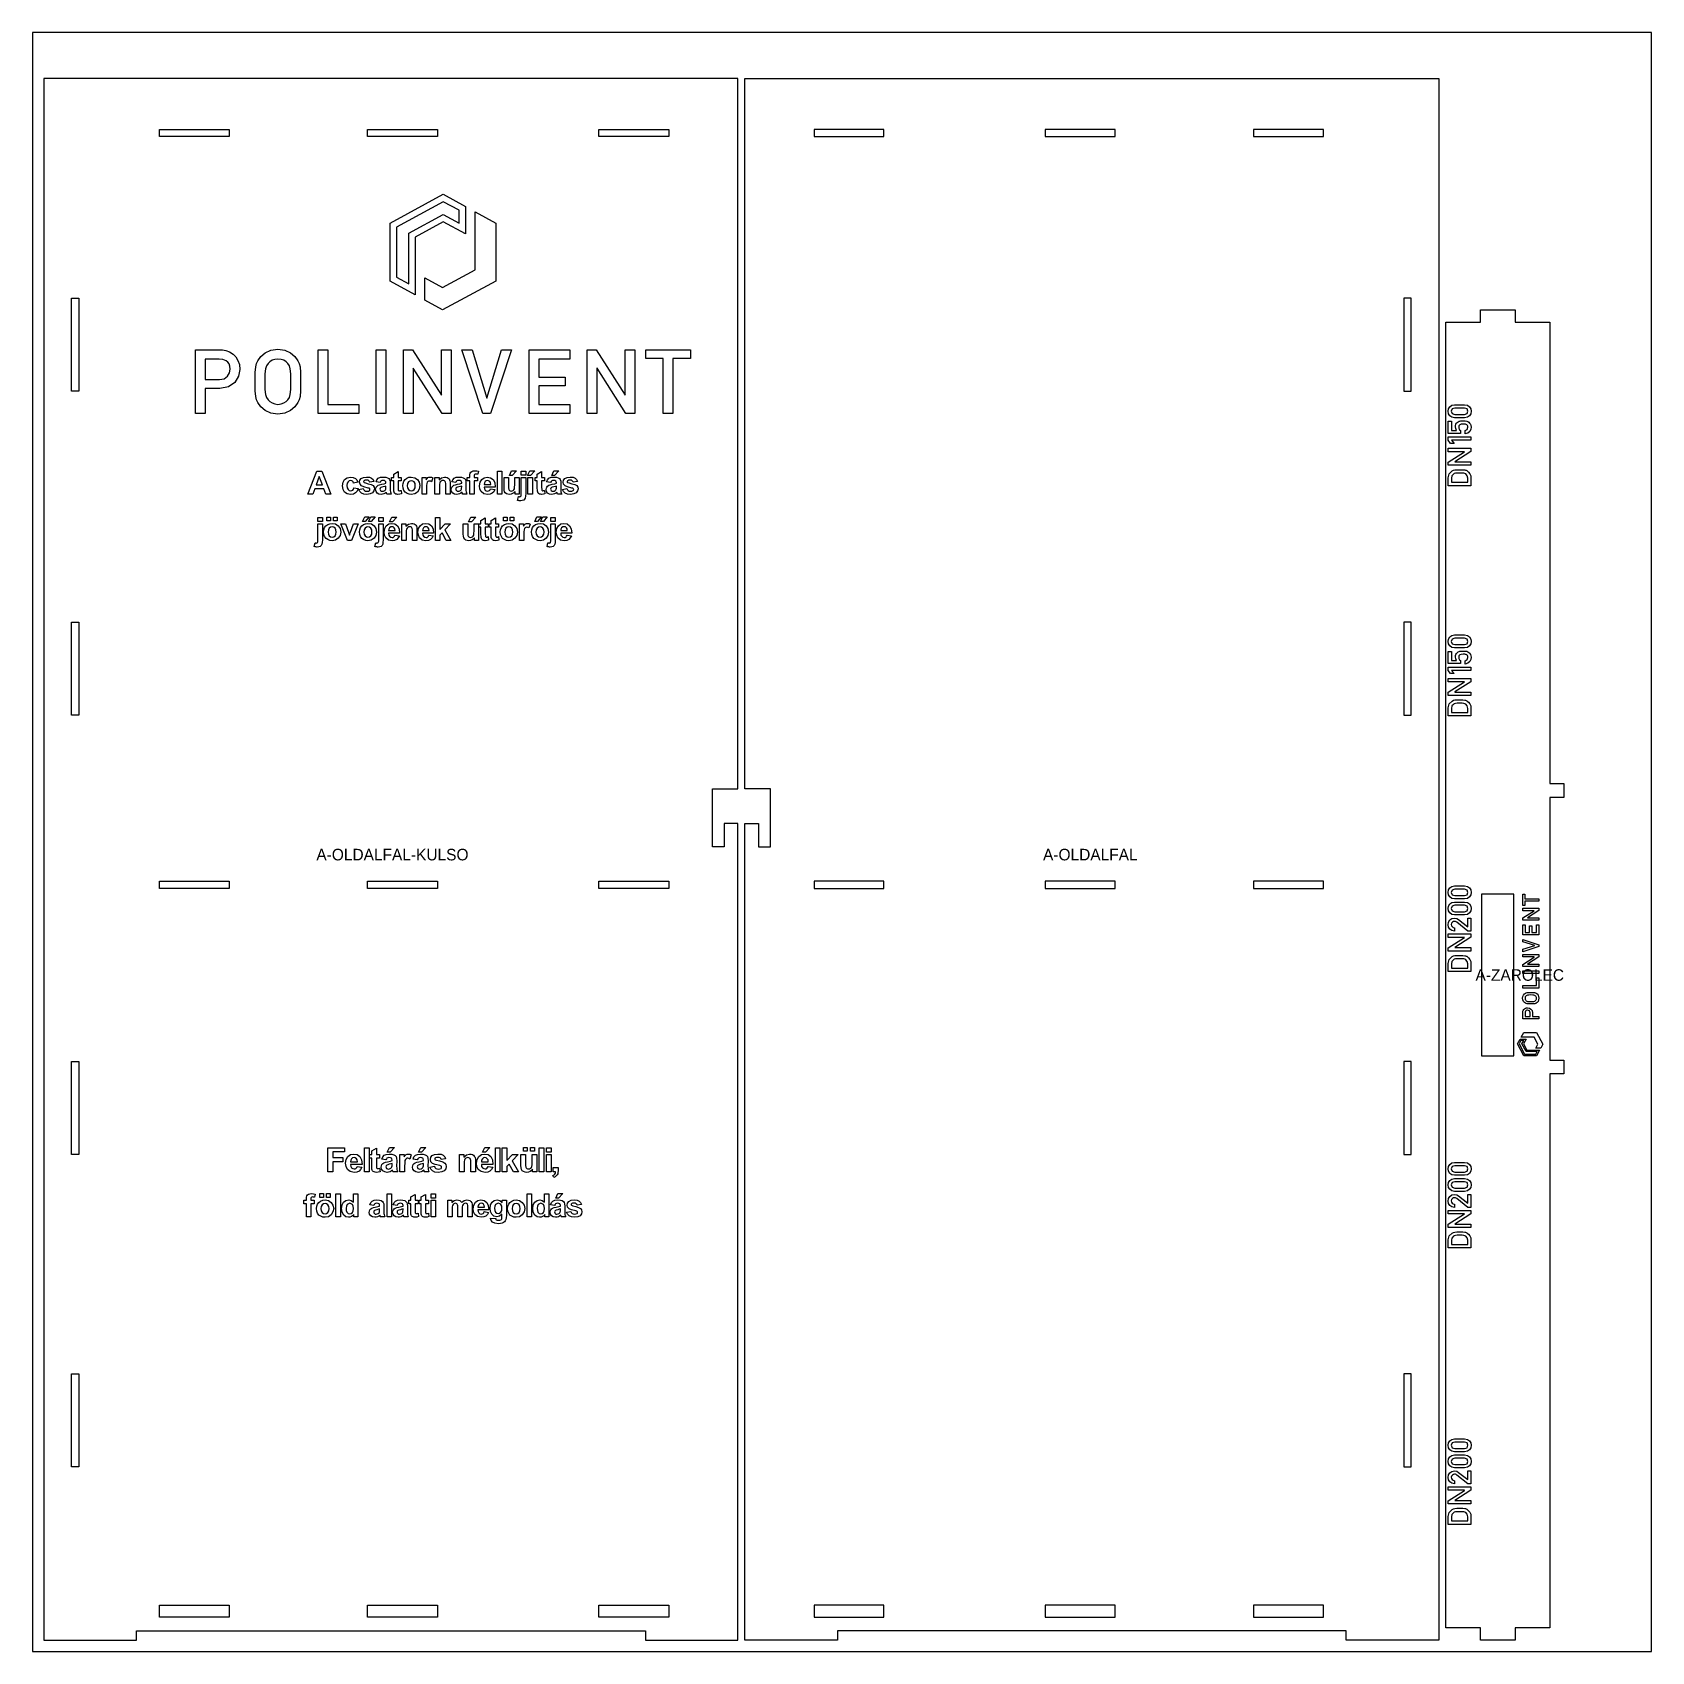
# Model space of a CAD drawing. Header units: millimetres. Extents: x 0 to 1400, y 0 to 1400.
import ezdxf
from ezdxf.enums import TextEntityAlignment as Align

# ---------------------------------------------------------------- set-up
doc = ezdxf.new("R2010")
doc.units = ezdxf.units.MM
for name, color, linetype in [('GRAVIR', 3, 'Continuous'), ('JELOLES', 5, 'Continuous'), ('TABLA', 8, 'Continuous'), ('VAGAS', 1, 'Continuous')]:
    doc.layers.add(name, color=color, linetype=linetype)

msp = doc.modelspace()

# ---------------------------------------------------------------- texts
at = {"layer": 'JELOLES'}
for s, p in [('A-OLDALFAL-KULSO', (311.3, 689.1)), ('A-OLDALFAL', (914.7, 689.1)), ('A-ZAROLEC', (1286, 585))]:
    msp.add_text(s, height=10, dxfattribs=at).set_placement(p, align=Align.MIDDLE_CENTER)

# ---------------------------------------------------------------- linework, layer by layer
at = {"layer": 'GRAVIR'}
for points in [[(331.1, 1222.9), (331.1, 1173.1), (309.2, 1184.9), (309.2, 1235.1), (355.3, 1260), (374.6, 1249.6), (374.6, 1225.7), (355.3, 1236.1)], [(314.9, 1231.7), (314.9, 1188.3), (325.4, 1182.6), (325.4, 1226.3), (355.3, 1242.5), (368.9, 1235.1), (368.9, 1235.2), (368.9, 1246.2), (355.3, 1253.6)], [(354.7, 1179.4), (382.7, 1194.7), (382.7, 1244.9), (400.8, 1235.1), (400.8, 1184.9), (354.7, 1160), (339.2, 1168.4), (339.2, 1187.8)], [(179.4, 1108.5), (178.3, 1102.7), (175.1, 1097.4), (169.6, 1093.4), (162.2, 1092), (149.5, 1092), (149.5, 1070.5), (141.1, 1070.5), (141.1, 1125.5), (161.1, 1125.5), (164.3, 1125.4), (167.3, 1124.9), (170.4, 1123.7), (173.5, 1121.7), (175.8, 1119.4), (177.7, 1116.4), (179, 1112.8)], [(227, 1119.7), (229.5, 1116.1), (230.7, 1113.8), (231.4, 1110.9), (231.8, 1106), (231.9, 1098), (231.8, 1090.1), (231.4, 1085.2), (230.7, 1082.2), (229.5, 1079.9), (227, 1076.3), (223.2, 1073.2), (218.3, 1070.9), (212.3, 1070), (206.3, 1070.9), (201.4, 1073.2), (197.6, 1076.3), (195, 1079.9), (194.4, 1081.1), (193.9, 1082.3), (193.5, 1083.6), (193.2, 1085.2), (192.7, 1090.1), (192.6, 1098), (192.7, 1106), (193.2, 1110.9), (193.9, 1113.8), (195, 1116.1), (197.6, 1119.7), (201.4, 1122.9), (206.3, 1125.2), (212.3, 1126), (218.3, 1125.2), (223.2, 1122.9)], [(282.2, 1078.4), (282.2, 1070.5), (247, 1070.5), (247, 1125.5), (255.4, 1125.5), (255.4, 1078.4)], [(305.7, 1125.5), (305.7, 1070.5), (297.3, 1070.5), (297.3, 1125.5)], [(329.1, 1109.6), (329.1, 1070.5), (320.8, 1070.5), (320.8, 1125.5), (328.6, 1125.5), (353.6, 1086.4), (353.7, 1086.4), (353.7, 1125.5), (362.1, 1125.5), (362.1, 1070.5), (354.2, 1070.5), (329.3, 1109.6)], [(380.3, 1125.5), (392.8, 1083.6), (392.9, 1083.6), (405.5, 1125.5), (414.3, 1125.5), (396.1, 1070.5), (389.6, 1070.5), (371.4, 1125.5)], [(464.6, 1078.4), (464.6, 1070.5), (429.4, 1070.5), (429.4, 1125.5), (464.6, 1125.5), (464.6, 1117.6), (437.8, 1117.6), (437.8, 1101.9), (460.7, 1101.9), (460.7, 1094.5), (437.8, 1094.5), (437.8, 1078.4)], [(488, 1070.5), (479.7, 1070.5), (479.7, 1125.5), (487.5, 1125.5), (512.5, 1086.4), (512.6, 1086.4), (512.6, 1125.5), (521, 1125.5), (521, 1070.5), (513.1, 1070.5), (488.2, 1109.6), (488, 1109.6)], [(530.3, 1125.5), (568.9, 1125.5), (568.9, 1118.1), (553.8, 1118.1), (553.8, 1070.5), (545.4, 1070.5), (545.4, 1118.1), (530.3, 1118.1)], [(167.5, 1116.1), (164.7, 1117.3), (161.5, 1117.6), (149.5, 1117.6), (149.5, 1099.8), (161.8, 1099.8), (165.9, 1100.6), (168.8, 1102.7), (170.5, 1105.6), (171, 1108.8), (170.8, 1111.3), (170.1, 1113.4), (169, 1114.9)], [(219.3, 1080.8), (220.8, 1082.4), (222.2, 1084.4), (223, 1087), (223.4, 1091.2), (223.6, 1098), (223.4, 1104.8), (223, 1109.1), (222.2, 1111.6), (220.8, 1113.6), (219.3, 1115.2), (217.5, 1116.5), (215.1, 1117.3), (212.3, 1117.6), (209.5, 1117.3), (207.2, 1116.5), (205.3, 1115.2), (203.8, 1113.6), (202.4, 1111.6), (201.6, 1109.1), (201.1, 1104.8), (201, 1098), (201.1, 1091.2), (201.6, 1087), (202.4, 1084.4), (203.8, 1082.4), (205.3, 1080.8), (207.2, 1079.6), (209.5, 1078.7), (212.3, 1078.4), (215.1, 1078.7), (217.5, 1079.6)], [(1229.7, 1078), (1238.3, 1078), (1240.7, 1077.6), (1242.5, 1076.3), (1243.6, 1074.5), (1244, 1072.4), (1243.6, 1070.3), (1242.5, 1068.6), (1240.7, 1067.3), (1238.3, 1066.8), (1229.7, 1066.8), (1227.2, 1067.3), (1225.5, 1068.6), (1224.4, 1070.3), (1224, 1072.4), (1224.4, 1074.5), (1225.5, 1076.3), (1227.2, 1077.6)], [(1230.4, 1059.1), (1230.5, 1060.2), (1230.8, 1061.2), (1231.2, 1062), (1231.8, 1062.6), (1232.7, 1063.3), (1233.7, 1063.8), (1234.3, 1063.9), (1235.1, 1064.1), (1236, 1064.1), (1237.2, 1064.1), (1238.9, 1064.1), (1240.1, 1063.9), (1241.1, 1063.5), (1241.9, 1062.9), (1242.6, 1062.2), (1243.3, 1061.2), (1243.8, 1060.1), (1244, 1058.7), (1243.7, 1056.8), (1242.8, 1055), (1241.2, 1053.6), (1238.9, 1052.9), (1238.9, 1055.7), (1240.6, 1056.7), (1241.2, 1058.6), (1241.1, 1059.5), (1240.8, 1060.2), (1240.3, 1060.7), (1239.7, 1061), (1239.1, 1061.2), (1238.4, 1061.3), (1237.7, 1061.3), (1237, 1061.3), (1235.4, 1061.2), (1234.2, 1060.8), (1233.8, 1060.4), (1233.4, 1059.9), (1233.2, 1059.3), (1233.2, 1058.5), (1233.3, 1057.7), (1233.5, 1057.1), (1234, 1056.5), (1234.8, 1055.9), (1234.8, 1053.3), (1224.2, 1053.3), (1224.2, 1063.8), (1227, 1063.8), (1227, 1055.9), (1231.4, 1055.9), (1230.6, 1057.4)], [(1240.4, 1074.5), (1238.2, 1075.2), (1229.8, 1075.2), (1227.6, 1074.5), (1226.8, 1072.4), (1227.6, 1070.4), (1229.8, 1069.7), (1238.2, 1069.7), (1240.4, 1070.4), (1241.2, 1072.4)], [(1229.2, 1044.6), (1226.2, 1044.6), (1224.2, 1047.4), (1224.2, 1050.2), (1243.8, 1050.2), (1243.8, 1047.4), (1227.1, 1047.4)], [(1243.8, 1037.6), (1229.9, 1028.7), (1229.9, 1028.6), (1243.8, 1028.6), (1243.8, 1025.7), (1224.2, 1025.7), (1224.2, 1028.5), (1238.1, 1037.4), (1238.1, 1037.4), (1224.2, 1037.4), (1224.2, 1040.4), (1243.8, 1040.4)], [(238.2, 1000.8), (245.9, 1020.7), (250.2, 1020.7), (258.1, 1000.8), (253.8, 1000.8), (252, 1005.3), (244.1, 1005.3), (242.5, 1000.8)], [(248, 1016), (245.3, 1008.7), (250.7, 1008.7)], [(272.9, 1004.7), (273.9, 1003.9), (275.2, 1003.6), (276.2, 1003.8), (277, 1004.2), (277.6, 1005.1), (277.9, 1006.3), (281.7, 1005.7), (280.8, 1003.4), (279.4, 1001.8), (277.5, 1000.8), (275, 1000.5), (272.2, 1001), (270, 1002.5), (268.6, 1004.9), (268.1, 1008), (268.6, 1011.2), (270, 1013.5), (272.2, 1015), (275.1, 1015.5), (277.4, 1015.2), (279.3, 1014.4), (280.6, 1013), (281.5, 1011), (277.7, 1010.3), (277.4, 1011.3), (276.9, 1012), (276.1, 1012.4), (275.1, 1012.5), (273.9, 1012.3), (272.9, 1011.5), (272.2, 1010.2), (272, 1008.3), (272.2, 1006.1)], [(291.7, 1005.5), (291.2, 1005.8), (290.4, 1006), (286.6, 1007), (284.6, 1007.9), (283.3, 1009.3), (282.9, 1011.1), (283.2, 1012.8), (284.3, 1014.3), (286.2, 1015.2), (288.9, 1015.5), (291.5, 1015.3), (293.3, 1014.6), (294.5, 1013.4), (295.3, 1011.7), (291.7, 1011.1), (291.3, 1011.8), (290.8, 1012.3), (290, 1012.7), (289, 1012.8), (287.7, 1012.7), (286.8, 1012.4), (286.5, 1012), (286.4, 1011.6), (286.5, 1011.2), (286.8, 1010.9), (287.9, 1010.5), (290.3, 1009.8), (292.9, 1009.1), (294.6, 1008.2), (295.5, 1006.9), (295.7, 1005.3), (295.3, 1003.5), (294.1, 1001.9), (292.1, 1000.9), (289.2, 1000.5), (286.6, 1000.8), (284.6, 1001.7), (283.2, 1003.1), (282.3, 1004.9), (286.1, 1005.5), (286.5, 1004.5), (287.1, 1003.8), (288, 1003.4), (289.2, 1003.3), (290.5, 1003.4), (291.4, 1003.8), (291.8, 1004.2), (291.9, 1004.8), (291.9, 1005.2)], [(309.4, 1010), (309.4, 1005.6), (309.4, 1003.9), (309.5, 1002.8), (309.8, 1001.8), (310.2, 1000.8), (306.5, 1000.8), (306.3, 1001.3), (306.1, 1002), (306, 1002.2), (306, 1002.4), (305, 1001.6), (303.9, 1001), (302.7, 1000.6), (301.5, 1000.5), (299.5, 1000.8), (298, 1001.7), (297.1, 1003.1), (296.7, 1004.8), (296.9, 1005.9), (297.3, 1006.9), (298, 1007.8), (298.9, 1008.4), (300.2, 1008.9), (302, 1009.3), (304.2, 1009.8), (305.7, 1010.2), (305.7, 1010.6), (305.5, 1011.5), (305.1, 1012.1), (304.3, 1012.5), (303.1, 1012.6), (302.2, 1012.5), (301.5, 1012.2), (301, 1011.7), (300.6, 1010.8), (297.1, 1011.4), (297.9, 1013.2), (299.1, 1014.5), (300.9, 1015.3), (303.4, 1015.5), (305.6, 1015.4), (307.1, 1014.9), (308.2, 1014.2), (308.9, 1013.4), (309.3, 1012.1)], [(318.8, 1004), (319.1, 1001.1), (317.7, 1000.6), (316.1, 1000.5), (315.1, 1000.6), (314.3, 1000.8), (313.5, 1001.2), (313, 1001.7), (312.7, 1002.4), (312.5, 1003.2), (312.4, 1004.2), (312.4, 1005.9), (312.4, 1012.2), (310.6, 1012.2), (310.6, 1015.2), (312.4, 1015.2), (312.4, 1018.1), (316.2, 1020.3), (316.2, 1015.2), (318.8, 1015.2), (318.8, 1012.2), (316.2, 1012.2), (316.2, 1006.4), (316.2, 1005), (316.3, 1004.3), (316.4, 1004.1), (316.6, 1003.8), (316.9, 1003.7), (317.3, 1003.7), (317.9, 1003.8)], [(330.6, 1001), (327.6, 1000.5), (325.7, 1000.7), (323.9, 1001.4), (322.3, 1002.5), (321.2, 1004), (320.5, 1005.9), (320.2, 1008.2), (320.5, 1010.1), (321.2, 1011.9), (322.3, 1013.4), (323.8, 1014.6), (325.6, 1015.3), (327.6, 1015.5), (330.6, 1015), (333, 1013.4), (334.5, 1011), (335, 1008.1), (334.5, 1005.1), (332.9, 1002.6)], [(326.3, 1012.1), (325.1, 1011.3), (324.4, 1009.9), (324.1, 1008), (324.4, 1006.1), (325.1, 1004.7), (326.3, 1003.9), (327.6, 1003.6), (329, 1003.9), (330.1, 1004.7), (330.9, 1006.1), (331.1, 1008), (330.9, 1009.9), (330.1, 1011.3), (329, 1012.1), (327.6, 1012.4)], [(344.1, 1012), (343.2, 1012.1), (342.5, 1012), (341.9, 1011.7), (341.4, 1011.1), (341, 1010.1), (340.8, 1008.3), (340.7, 1005.3), (340.7, 1000.8), (336.9, 1000.8), (336.9, 1015.2), (340.4, 1015.2), (340.4, 1013.2), (341.3, 1014.4), (342, 1015.1), (342.8, 1015.4), (343.7, 1015.5), (345, 1015.3), (346.2, 1014.8), (345, 1011.5)], [(352.2, 1010.6), (352, 1009.4), (351.9, 1007.3), (351.9, 1000.8), (348.1, 1000.8), (348.1, 1015.2), (351.7, 1015.2), (351.7, 1013.1), (353.8, 1014.9), (356.4, 1015.5), (357.6, 1015.4), (358.7, 1015.1), (359.6, 1014.6), (360.3, 1013.9), (360.7, 1013.2), (361, 1012.3), (361.2, 1011.2), (361.2, 1009.8), (361.2, 1000.8), (357.4, 1000.8), (357.4, 1008.2), (357.4, 1010.1), (357.2, 1011.2), (356.9, 1011.8), (356.4, 1012.2), (355.8, 1012.5), (355.1, 1012.6), (354.1, 1012.5), (353.3, 1012.1), (352.7, 1011.4)], [(374.9, 1003.9), (375, 1002.8), (375.3, 1001.8), (375.7, 1000.8), (372, 1000.8), (371.8, 1001.3), (371.6, 1002), (371.5, 1002.2), (371.5, 1002.4), (370.4, 1001.6), (369.4, 1001), (368.2, 1000.6), (367, 1000.5), (365, 1000.8), (363.5, 1001.7), (362.5, 1003.1), (362.2, 1004.8), (362.4, 1005.9), (362.8, 1006.9), (363.5, 1007.8), (364.4, 1008.4), (365.7, 1008.9), (367.5, 1009.3), (369.7, 1009.8), (371.2, 1010.2), (371.2, 1010.6), (371, 1011.5), (370.6, 1012.1), (369.8, 1012.5), (368.6, 1012.6), (367.7, 1012.5), (367, 1012.2), (366.5, 1011.7), (366.1, 1010.8), (362.6, 1011.4), (363.4, 1013.2), (364.6, 1014.5), (366.4, 1015.3), (368.8, 1015.5), (371.1, 1015.4), (372.6, 1014.9), (373.7, 1014.2), (374.4, 1013.4), (374.8, 1012.1), (374.9, 1010), (374.8, 1005.6)], [(384.3, 1018), (383.5, 1018.1), (382.8, 1018), (382.3, 1017.7), (382, 1017.1), (382, 1016.2), (382, 1015.2), (384.8, 1015.2), (384.8, 1012.2), (382, 1012.2), (382, 1000.8), (378.2, 1000.8), (378.2, 1012.2), (376, 1012.2), (376, 1015.2), (378.2, 1015.2), (378.2, 1016.3), (378.2, 1017.9), (378.5, 1019), (379.1, 1019.8), (380, 1020.4), (381.1, 1020.9), (382.6, 1021), (384.2, 1020.9), (385.8, 1020.5), (385.2, 1017.9)], [(390.6, 1015), (393.2, 1015.5), (396.1, 1015), (398.3, 1013.4), (399.7, 1010.7), (400.1, 1006.9), (390.5, 1006.9), (390.8, 1005.4), (391.5, 1004.3), (392.4, 1003.6), (393.6, 1003.3), (394.5, 1003.5), (395.1, 1003.8), (395.7, 1004.5), (396.1, 1005.4), (399.8, 1004.8), (398.9, 1002.9), (397.5, 1001.6), (395.8, 1000.8), (393.6, 1000.5), (390.3, 1001.1), (388.1, 1003), (387, 1005.2), (386.6, 1007.9), (387.1, 1011.1), (388.5, 1013.5)], [(394.5, 1012.4), (393.5, 1012.6), (392.3, 1012.4), (391.4, 1011.7), (390.8, 1010.6), (390.6, 1009.2), (396.3, 1009.2), (396, 1010.7), (395.4, 1011.8)], [(402, 1000.8), (402, 1020.7), (405.8, 1020.7), (405.8, 1000.8)], [(407.9, 1004.3), (407.8, 1006.1), (407.8, 1015.2), (411.6, 1015.2), (411.6, 1008.6), (411.6, 1006.2), (411.8, 1004.9), (412.1, 1004.3), (412.5, 1003.8), (413.2, 1003.5), (413.9, 1003.4), (414.9, 1003.5), (415.7, 1003.9), (416.3, 1004.5), (416.7, 1005.3), (416.9, 1006.6), (417, 1009.1), (417, 1015.2), (420.8, 1015.2), (420.8, 1000.8), (417.3, 1000.8), (417.3, 1003), (416.4, 1002), (415.2, 1001.2), (413.9, 1000.7), (412.5, 1000.5), (411.2, 1000.7), (409.9, 1001.1), (408.9, 1001.9), (408.3, 1002.9)], [(414.8, 1017), (412.4, 1017), (414.2, 1021), (418.5, 1021)], [(419.5, 995.4), (420.2, 998.7), (420.5, 998.6), (420.7, 998.6), (420.9, 998.5), (421.2, 998.5), (421.7, 998.6), (422.1, 998.8), (422.4, 999.1), (422.6, 999.4), (422.7, 1000.1), (422.7, 1001.5), (422.7, 1015.2), (426.5, 1015.2), (426.5, 1001.3), (426.4, 998.9), (426.2, 997.4), (425.6, 996.4), (424.8, 995.6), (423.6, 995.2), (422.2, 995), (421.6, 995), (421, 995.1), (420.3, 995.2)], [(422.7, 1017.1), (422.7, 1020.7), (426.5, 1020.7), (426.5, 1017.1)], [(428.2, 1017), (430.1, 1021), (434.4, 1021), (430.6, 1017)], [(432.3, 1000.8), (428.5, 1000.8), (428.5, 1015.2), (432.3, 1015.2)], [(442.9, 1004), (443.2, 1001.1), (441.8, 1000.6), (440.2, 1000.5), (439.3, 1000.6), (438.4, 1000.8), (437.7, 1001.2), (437.2, 1001.7), (436.9, 1002.4), (436.6, 1003.2), (436.6, 1004.2), (436.5, 1005.9), (436.5, 1012.2), (434.8, 1012.2), (434.8, 1015.2), (436.5, 1015.2), (436.5, 1018.1), (440.3, 1020.3), (440.3, 1015.2), (442.9, 1015.2), (442.9, 1012.2), (440.3, 1012.2), (440.3, 1006.4), (440.4, 1005), (440.4, 1004.3), (440.5, 1004.1), (440.8, 1003.8), (441, 1003.7), (441.4, 1003.7), (442, 1003.8)], [(456.9, 1003.9), (457, 1002.8), (457.3, 1001.8), (457.7, 1000.8), (454, 1000.8), (453.8, 1001.3), (453.6, 1002), (453.5, 1002.2), (453.5, 1002.4), (452.5, 1001.6), (451.4, 1001), (450.2, 1000.6), (449, 1000.5), (447, 1000.8), (445.5, 1001.7), (444.6, 1003.1), (444.2, 1004.8), (444.4, 1005.9), (444.8, 1006.9), (445.5, 1007.8), (446.4, 1008.4), (447.7, 1008.9), (449.5, 1009.3), (451.7, 1009.8), (453.2, 1010.2), (453.2, 1010.6), (453, 1011.5), (452.6, 1012.1), (451.8, 1012.5), (450.6, 1012.6), (449.7, 1012.5), (449, 1012.2), (448.5, 1011.7), (448.1, 1010.8), (444.6, 1011.4), (445.4, 1013.2), (446.6, 1014.5), (448.4, 1015.3), (450.8, 1015.5), (453.1, 1015.4), (454.6, 1014.9), (455.7, 1014.2), (456.4, 1013.4), (456.8, 1012.1), (456.9, 1010), (456.9, 1005.6)], [(449.1, 1017), (450.9, 1021), (455.2, 1021), (451.5, 1017)], [(467.7, 1005.5), (467.2, 1005.8), (466.4, 1006), (462.7, 1007), (460.6, 1007.9), (459.3, 1009.3), (458.9, 1011.1), (459.3, 1012.8), (460.4, 1014.3), (462.3, 1015.2), (464.9, 1015.5), (467.5, 1015.3), (469.3, 1014.6), (470.5, 1013.4), (471.3, 1011.7), (467.7, 1011.1), (467.4, 1011.8), (466.8, 1012.3), (466.1, 1012.7), (465, 1012.8), (463.7, 1012.7), (462.9, 1012.4), (462.5, 1012), (462.4, 1011.6), (462.5, 1011.2), (462.8, 1010.9), (464, 1010.5), (466.4, 1009.8), (468.9, 1009.1), (470.6, 1008.2), (471.5, 1006.9), (471.8, 1005.3), (471.4, 1003.5), (470.1, 1001.9), (468.1, 1000.9), (465.3, 1000.5), (462.6, 1000.8), (460.6, 1001.7), (459.2, 1003.1), (458.4, 1004.9), (462.2, 1005.5), (462.6, 1004.5), (463.2, 1003.8), (464.1, 1003.4), (465.3, 1003.3), (466.5, 1003.4), (467.5, 1003.8), (467.9, 1004.2), (468, 1004.8), (467.9, 1005.2)], [(1234, 1021.9), (1236.7, 1021.9), (1238.4, 1021.7), (1239, 1021.6), (1239.6, 1021.4), (1240.1, 1021.1), (1240.6, 1020.8), (1241.8, 1019.8), (1242.9, 1018.4), (1243.6, 1016.7), (1243.8, 1014.7), (1243.8, 1008), (1224.2, 1008), (1224.2, 1014.9), (1225, 1018.4), (1227.5, 1020.9), (1228.6, 1021.5), (1229.8, 1021.8), (1231.5, 1021.9)], [(1234.1, 1018.9), (1231.9, 1018.9), (1230.4, 1018.8), (1229.4, 1018.5), (1228.6, 1018), (1227.4, 1016.6), (1227, 1014.5), (1227, 1011), (1241, 1011), (1241, 1014.5), (1240.6, 1016.7), (1239.3, 1018.2), (1238.6, 1018.6), (1237.7, 1018.8), (1236.3, 1018.9)], [(303.7, 1003.4), (304.6, 1003.9), (305.2, 1004.4), (305.5, 1005.1), (305.6, 1005.8), (305.7, 1007), (305.7, 1007.7), (304.7, 1007.5), (303.4, 1007.1), (302, 1006.8), (301.3, 1006.5), (300.7, 1005.9), (300.5, 1005.1), (300.7, 1004.4), (301.1, 1003.8), (301.8, 1003.3), (302.6, 1003.2)], [(370.7, 1004.4), (371, 1005.1), (371.1, 1005.8), (371.2, 1007), (371.2, 1007.7), (370.2, 1007.5), (368.8, 1007.1), (367.5, 1006.8), (366.8, 1006.5), (366.2, 1005.9), (366, 1005.1), (366.2, 1004.4), (366.6, 1003.8), (367.3, 1003.3), (368.1, 1003.2), (369.1, 1003.4), (370.1, 1003.9)], [(452.7, 1004.4), (453, 1005.1), (453.1, 1005.8), (453.2, 1007), (453.2, 1007.7), (452.2, 1007.5), (450.8, 1007.1), (449.5, 1006.8), (448.8, 1006.5), (448.2, 1005.9), (448, 1005.1), (448.2, 1004.4), (448.6, 1003.8), (449.3, 1003.3), (450.1, 1003.2), (451.2, 1003.4), (452.1, 1003.9)], [(250.7, 977.1), (246.9, 977.1), (246.9, 980.6), (250.7, 980.6)], [(254.5, 980.9), (257.8, 980.9), (257.8, 977.7), (254.5, 977.7)], [(260.3, 977.7), (260.3, 980.9), (263.6, 980.9), (263.6, 977.7)], [(287.3, 981), (291.3, 981), (287.8, 977), (285.5, 977)], [(292.5, 981), (296.3, 981), (293, 977), (290.5, 977)], [(299.4, 977.1), (299.4, 980.6), (303.2, 980.6), (303.2, 977.1)], [(308.9, 976.9), (310.7, 980.9), (315, 980.9), (311.3, 976.9)], [(348.6, 960.8), (348.6, 980.6), (352.4, 980.6), (352.4, 970.1), (356.9, 975.2), (361.5, 975.2), (356.6, 969.9), (361.9, 960.8), (357.8, 960.8), (354.2, 967.3), (352.4, 965.4), (352.4, 960.8)], [(377.2, 976.9), (379.1, 980.9), (383.3, 980.9), (379.6, 976.9)], [(394.5, 961.1), (393.1, 960.6), (391.5, 960.5), (390.6, 960.6), (389.7, 960.8), (389, 961.2), (388.5, 961.7), (388.2, 962.4), (388, 963.2), (387.9, 964.2), (387.8, 965.9), (387.8, 972.1), (386.1, 972.1), (386.1, 975.2), (387.8, 975.2), (387.8, 978), (391.6, 980.2), (391.6, 975.2), (394.2, 975.2), (394.2, 972.1), (391.6, 972.1), (391.6, 966.4), (391.7, 965), (391.7, 964.3), (391.8, 964), (392.1, 963.8), (392.3, 963.7), (392.7, 963.6), (393.3, 963.7), (394.2, 964)], [(403.4, 961.1), (402, 960.6), (400.4, 960.5), (399.4, 960.6), (398.6, 960.8), (397.9, 961.2), (397.4, 961.7), (397, 962.4), (396.8, 963.2), (396.7, 964.2), (396.7, 965.9), (396.7, 972.1), (395, 972.1), (395, 975.2), (396.7, 975.2), (396.7, 978), (400.5, 980.2), (400.5, 975.2), (403.1, 975.2), (403.1, 972.1), (400.5, 972.1), (400.5, 966.4), (400.5, 965), (400.6, 964.3), (400.7, 964), (400.9, 963.8), (401.2, 963.7), (401.6, 963.6), (402.2, 963.7), (403.1, 964)], [(407.2, 980.9), (410.5, 980.9), (410.5, 977.7), (407.2, 977.7)], [(413, 980.9), (416.3, 980.9), (416.3, 977.7), (413, 977.7)], [(436.2, 981), (440.1, 981), (436.7, 977), (434.3, 977)], [(441.3, 981), (445.1, 981), (441.8, 977), (439.4, 977)], [(448.2, 977.1), (448.2, 980.6), (452, 980.6), (452, 977.1)], [(243.7, 955.4), (244.4, 958.6), (244.6, 958.6), (244.9, 958.6), (245.1, 958.5), (245.3, 958.5), (245.8, 958.6), (246.3, 958.8), (246.6, 959), (246.8, 959.4), (246.9, 960.1), (246.9, 961.5), (246.9, 975.2), (250.7, 975.2), (250.7, 961.3), (250.6, 958.9), (250.3, 957.4), (249.8, 956.4), (248.9, 955.6), (247.8, 955.2), (246.3, 955), (245.8, 955), (245.1, 955.1), (244.4, 955.2)], [(262.1, 961), (259.2, 960.5), (257.3, 960.7), (255.4, 961.4), (253.9, 962.5), (252.7, 964), (252, 965.9), (251.8, 968.2), (252, 970), (252.7, 971.8), (253.8, 973.4), (255.4, 974.5), (257.2, 975.2), (259.2, 975.5), (262.1, 975), (264.5, 973.4), (266.1, 971), (266.6, 968), (266.1, 965.1), (264.5, 962.6)], [(257.8, 972.1), (256.7, 971.3), (255.9, 969.9), (255.7, 968), (255.9, 966.1), (256.7, 964.7), (257.8, 963.9), (259.2, 963.6), (260.5, 963.9), (261.7, 964.7), (262.4, 966.1), (262.7, 968), (262.4, 969.9), (261.7, 971.3), (260.5, 972.1), (259.2, 972.4)], [(272.5, 960.8), (266.7, 975.2), (270.7, 975.2), (273.4, 967.8), (274.2, 965.4), (274.4, 966.2), (274.6, 966.6), (274.8, 967.2), (275, 967.8), (277.7, 975.2), (281.6, 975.2), (275.9, 960.8)], [(290.1, 960.5), (288.2, 960.7), (286.4, 961.4), (284.8, 962.5), (283.7, 964), (283, 965.9), (282.7, 968.2), (283, 970), (283.7, 971.8), (284.8, 973.4), (286.3, 974.5), (288.1, 975.2), (290.1, 975.5), (293.1, 975), (295.4, 973.4), (297, 971), (297.5, 968), (297, 965.1), (295.4, 962.6), (293, 961)], [(287.6, 971.3), (286.9, 969.9), (286.6, 968), (286.9, 966.1), (287.6, 964.7), (288.8, 963.9), (290.1, 963.6), (291.5, 963.9), (292.6, 964.7), (293.4, 966.1), (293.6, 968), (293.4, 969.9), (292.6, 971.3), (291.5, 972.1), (290.1, 972.4), (288.8, 972.1)], [(296.9, 958.6), (297.2, 958.6), (297.4, 958.6), (297.6, 958.5), (297.9, 958.5), (298.4, 958.6), (298.8, 958.8), (299.1, 959), (299.3, 959.4), (299.4, 960.1), (299.4, 961.5), (299.4, 975.2), (303.2, 975.2), (303.2, 961.3), (303.1, 958.9), (302.9, 957.4), (302.3, 956.4), (301.5, 955.6), (300.3, 955.2), (298.9, 955), (298.3, 955), (297.7, 955.1), (297, 955.2), (296.2, 955.4)], [(308.1, 975), (310.7, 975.5), (313.5, 975), (315.7, 973.4), (317.1, 970.7), (317.5, 966.9), (308, 966.9), (308.2, 965.4), (308.9, 964.3), (309.9, 963.6), (311.1, 963.3), (311.9, 963.4), (312.6, 963.8), (313.1, 964.4), (313.5, 965.4), (317.3, 964.7), (316.3, 962.9), (315, 961.6), (313.2, 960.8), (311, 960.5), (307.8, 961.1), (305.5, 962.9), (304.4, 965.2), (304.1, 967.9), (304.6, 971.1), (306, 973.5)], [(312, 972.4), (310.9, 972.6), (309.8, 972.4), (308.8, 971.7), (308.2, 970.6), (308, 969.2), (313.7, 969.2), (313.5, 970.7), (312.9, 971.7)], [(323.5, 970.6), (323.3, 969.3), (323.2, 967.3), (323.2, 960.8), (319.4, 960.8), (319.4, 975.2), (323, 975.2), (323, 973), (325.1, 974.9), (327.7, 975.5), (328.9, 975.4), (330, 975), (330.9, 974.5), (331.6, 973.9), (332, 973.1), (332.3, 972.3), (332.5, 971.2), (332.5, 969.7), (332.5, 960.8), (328.7, 960.8), (328.7, 968.1), (328.7, 970), (328.5, 971.1), (328.2, 971.7), (327.7, 972.2), (327.1, 972.5), (326.4, 972.6), (325.4, 972.4), (324.6, 972), (323.9, 971.4)], [(340, 975.5), (342.8, 975), (345, 973.4), (346.4, 970.7), (346.8, 966.9), (337.3, 966.9), (337.5, 965.4), (338.2, 964.3), (339.2, 963.6), (340.4, 963.3), (341.2, 963.4), (341.9, 963.8), (342.4, 964.4), (342.8, 965.4), (346.6, 964.7), (345.6, 962.9), (344.3, 961.6), (342.5, 960.8), (340.3, 960.5), (337.1, 961.1), (334.8, 962.9), (333.7, 965.2), (333.4, 967.9), (333.9, 971.1), (335.2, 973.5), (337.4, 975)], [(340.2, 972.6), (339.1, 972.4), (338.1, 971.7), (337.5, 970.6), (337.3, 969.2), (343, 969.2), (342.8, 970.7), (342.2, 971.7), (341.3, 972.4)], [(372.6, 975.2), (376.4, 975.2), (376.4, 968.6), (376.5, 966.1), (376.6, 964.9), (376.9, 964.3), (377.4, 963.8), (378, 963.5), (378.8, 963.4), (379.7, 963.5), (380.5, 963.9), (381.2, 964.5), (381.6, 965.2), (381.8, 966.6), (381.9, 969.1), (381.9, 975.2), (385.7, 975.2), (385.7, 960.8), (382.2, 960.8), (382.2, 963), (381.2, 961.9), (380.1, 961.2), (378.8, 960.7), (377.4, 960.5), (376, 960.7), (374.8, 961.1), (373.8, 961.9), (373.1, 962.9), (372.8, 964.3), (372.6, 966.1)], [(411.9, 960.5), (410, 960.7), (408.2, 961.4), (406.6, 962.5), (405.5, 964), (404.8, 965.9), (404.5, 968.2), (404.8, 970), (405.5, 971.8), (406.6, 973.4), (408.1, 974.5), (409.9, 975.2), (411.9, 975.5), (414.9, 975), (417.2, 973.4), (418.8, 971), (419.3, 968), (418.8, 965.1), (417.2, 962.6), (414.8, 961)], [(409.4, 971.3), (408.7, 969.9), (408.4, 968), (408.7, 966.1), (409.4, 964.7), (410.5, 963.9), (411.9, 963.6), (413.3, 963.9), (414.4, 964.7), (415.2, 966.1), (415.4, 968), (415.2, 969.9), (414.4, 971.3), (413.3, 972.1), (411.9, 972.4), (410.5, 972.1)], [(429.2, 971.5), (428.3, 971.9), (427.5, 972.1), (426.7, 972), (426.1, 971.6), (425.6, 971), (425.2, 970), (425, 968.3), (424.9, 965.2), (424.9, 960.8), (421.1, 960.8), (421.1, 975.2), (424.7, 975.2), (424.7, 973.1), (425.5, 974.3), (426.3, 975), (427.1, 975.4), (427.9, 975.5), (429.2, 975.3), (430.4, 974.8)], [(441.9, 961), (438.9, 960.5), (437, 960.7), (435.2, 961.4), (433.6, 962.5), (432.5, 964), (431.8, 965.9), (431.5, 968.2), (431.8, 970), (432.5, 971.8), (433.6, 973.4), (435.1, 974.5), (436.9, 975.2), (438.9, 975.5), (441.9, 975), (444.2, 973.4), (445.8, 971), (446.3, 968), (445.8, 965.1), (444.2, 962.6)], [(437.6, 972.1), (436.4, 971.3), (435.7, 969.9), (435.4, 968), (435.7, 966.1), (436.4, 964.7), (437.6, 963.9), (438.9, 963.6), (440.3, 963.9), (441.4, 964.7), (442.2, 966.1), (442.4, 968), (442.2, 969.9), (441.4, 971.3), (440.3, 972.1), (438.9, 972.4)], [(445.1, 955.4), (445.7, 958.6), (446, 958.6), (446.2, 958.6), (446.4, 958.5), (446.7, 958.5), (447.2, 958.6), (447.6, 958.8), (447.9, 959), (448.1, 959.4), (448.2, 960.1), (448.2, 961.5), (448.2, 975.2), (452, 975.2), (452, 961.3), (451.9, 958.9), (451.7, 957.4), (451.1, 956.4), (450.3, 955.6), (449.1, 955.2), (447.7, 955), (447.1, 955), (446.5, 955.1), (445.8, 955.2)], [(459.5, 975.5), (462.3, 975), (464.5, 973.4), (465.9, 970.7), (466.3, 966.9), (456.8, 966.9), (457, 965.4), (457.7, 964.3), (458.7, 963.6), (459.9, 963.3), (460.7, 963.4), (461.4, 963.8), (461.9, 964.4), (462.3, 965.4), (466.1, 964.7), (465.1, 962.9), (463.8, 961.6), (462, 960.8), (459.9, 960.5), (456.6, 961.1), (454.3, 962.9), (453.3, 965.2), (452.9, 967.9), (453.4, 971.1), (454.8, 973.5), (456.9, 975)], [(459.7, 972.6), (458.6, 972.4), (457.6, 971.7), (457, 970.6), (456.9, 969.2), (462.5, 969.2), (462.3, 970.7), (461.7, 971.7), (460.8, 972.4)], [(1227.2, 878.6), (1229.7, 879), (1238.3, 879), (1240.7, 878.6), (1242.5, 877.3), (1243.6, 875.5), (1244, 873.4), (1243.6, 871.3), (1242.5, 869.6), (1240.7, 868.3), (1238.3, 867.8), (1229.7, 867.8), (1227.2, 868.3), (1225.5, 869.6), (1224.4, 871.3), (1224, 873.4), (1224.4, 875.5), (1225.5, 877.3)], [(1241.2, 873.4), (1240.4, 875.5), (1238.2, 876.2), (1229.8, 876.2), (1227.6, 875.5), (1226.8, 873.4), (1227.6, 871.4), (1229.8, 870.7), (1238.2, 870.7), (1240.4, 871.4)], [(1230.4, 860.1), (1230.5, 861.2), (1230.8, 862.2), (1231.2, 863), (1231.8, 863.6), (1232.7, 864.3), (1233.7, 864.8), (1234.3, 864.9), (1235.1, 865.1), (1236, 865.1), (1237.2, 865.1), (1238.9, 865.1), (1240.1, 864.9), (1241.1, 864.5), (1241.9, 863.9), (1242.6, 863.2), (1243.3, 862.2), (1243.8, 861.1), (1244, 859.7), (1243.7, 857.8), (1242.8, 856), (1241.2, 854.6), (1238.9, 853.9), (1238.9, 856.7), (1240.6, 857.7), (1241.2, 859.6), (1241.1, 860.5), (1240.8, 861.2), (1240.3, 861.7), (1239.7, 862), (1239.1, 862.2), (1238.4, 862.3), (1237.7, 862.3), (1237, 862.3), (1235.4, 862.2), (1234.2, 861.8), (1233.8, 861.4), (1233.4, 860.9), (1233.2, 860.3), (1233.2, 859.5), (1233.3, 858.7), (1233.5, 858.1), (1234, 857.5), (1234.8, 856.9), (1234.8, 854.3), (1224.2, 854.3), (1224.2, 864.8), (1227, 864.8), (1227, 856.9), (1231.4, 856.9), (1230.6, 858.4)], [(1229.2, 845.6), (1226.2, 845.6), (1224.2, 848.4), (1224.2, 851.2), (1243.8, 851.2), (1243.8, 848.4), (1227.1, 848.4)], [(1243.8, 838.6), (1229.9, 829.7), (1229.9, 829.6), (1243.8, 829.6), (1243.8, 826.7), (1224.2, 826.7), (1224.2, 829.5), (1238.1, 838.4), (1238.1, 838.4), (1224.2, 838.4), (1224.2, 841.4), (1243.8, 841.4)], [(1234, 822.9), (1236.7, 822.9), (1238.4, 822.7), (1239, 822.6), (1239.6, 822.4), (1240.1, 822.1), (1240.6, 821.8), (1241.8, 820.8), (1242.9, 819.4), (1243.6, 817.7), (1243.8, 815.7), (1243.8, 809), (1224.2, 809), (1224.2, 815.9), (1225, 819.4), (1227.5, 821.9), (1228.6, 822.5), (1229.8, 822.8), (1231.5, 822.9)], [(1234.1, 819.9), (1231.9, 819.9), (1230.4, 819.8), (1229.4, 819.5), (1228.6, 819), (1227.4, 817.6), (1227, 815.5), (1227, 812), (1241, 812), (1241, 815.5), (1240.6, 817.7), (1239.3, 819.2), (1238.6, 819.6), (1237.7, 819.8), (1236.3, 819.9)], [(1229.7, 662), (1238.3, 662), (1240.7, 661.5), (1242.5, 660.3), (1243.6, 658.5), (1244, 656.4), (1243.6, 654.3), (1242.5, 652.5), (1240.7, 651.2), (1238.3, 650.8), (1229.7, 650.8), (1227.2, 651.2), (1225.5, 652.5), (1224.4, 654.3), (1224, 656.4), (1224.4, 658.5), (1225.5, 660.3), (1227.2, 661.5)], [(1240.4, 658.4), (1238.2, 659.1), (1229.8, 659.1), (1227.6, 658.4), (1226.8, 656.4), (1227.6, 654.3), (1229.8, 653.6), (1238.2, 653.6), (1240.4, 654.3), (1241.2, 656.4)], [(1229.7, 648.1), (1238.3, 648.1), (1240.7, 647.6), (1242.5, 646.4), (1243.6, 644.6), (1244, 642.5), (1243.6, 640.4), (1242.5, 638.7), (1240.7, 637.4), (1238.3, 636.9), (1229.7, 636.9), (1227.2, 637.4), (1225.5, 638.7), (1224.4, 640.4), (1224, 642.5), (1224.4, 644.6), (1225.5, 646.4), (1227.2, 647.6)], [(1240.4, 644.5), (1238.2, 645.3), (1229.8, 645.3), (1227.6, 644.5), (1226.8, 642.5), (1227.6, 640.5), (1229.8, 639.7), (1238.2, 639.7), (1240.4, 640.5), (1241.2, 642.5)], [(1290.4, 654.8), (1290.4, 651), (1302.4, 651), (1302.4, 648.9), (1290.4, 648.9), (1290.4, 645.1), (1288.6, 645.1), (1288.6, 654.8)], [(1227, 629.8), (1226.8, 628.7), (1227, 627.6), (1227.6, 626.8), (1228.5, 626.1), (1229.7, 625.8), (1229.7, 623), (1227.4, 623.5), (1225.6, 624.7), (1224.4, 626.4), (1224, 628.5), (1224.4, 630.8), (1225.6, 632.6), (1227.4, 633.8), (1229.6, 634.2), (1231.5, 633.9), (1233.1, 633), (1241, 626.7), (1241, 634.2), (1243.8, 634.2), (1243.8, 623), (1241.2, 623), (1231.6, 630.7), (1231, 631.1), (1230.5, 631.3), (1230, 631.4), (1229.6, 631.4), (1228.6, 631.2), (1227.7, 630.7)], [(1288.6, 632.3), (1288.6, 634.3), (1298.4, 640.6), (1298.4, 640.6), (1288.6, 640.6), (1288.6, 642.7), (1302.4, 642.7), (1302.4, 640.7), (1292.6, 634.4), (1292.6, 634.4), (1302.4, 634.4), (1302.4, 632.3)], [(1243.8, 617.6), (1229.9, 608.7), (1229.9, 608.7), (1243.8, 608.7), (1243.8, 605.7), (1224.2, 605.7), (1224.2, 608.5), (1238.1, 617.4), (1238.1, 617.5), (1224.2, 617.5), (1224.2, 620.5), (1243.8, 620.5)], [(1302.4, 628.5), (1302.4, 619.6), (1288.6, 619.6), (1288.6, 628.5), (1290.6, 628.5), (1290.6, 621.7), (1294.5, 621.7), (1294.5, 627.5), (1296.4, 627.5), (1296.4, 621.7), (1300.5, 621.7), (1300.5, 628.5)], [(1299.1, 610.4), (1288.6, 613.6), (1288.6, 615.8), (1302.4, 611.2), (1302.4, 609.6), (1288.6, 605), (1288.6, 607.3), (1299.1, 610.4)], [(1302.4, 592.3), (1288.6, 592.3), (1288.6, 594.2), (1298.4, 600.5), (1298.4, 600.6), (1288.6, 600.6), (1288.6, 602.7), (1302.4, 602.7), (1302.4, 600.7), (1292.6, 594.4), (1292.6, 594.4), (1302.4, 594.4)], [(1234, 602), (1236.7, 601.9), (1238.4, 601.7), (1239, 601.6), (1239.6, 601.4), (1240.1, 601.2), (1240.6, 600.9), (1241.8, 599.8), (1242.9, 598.5), (1243.6, 596.8), (1243.8, 594.7), (1243.8, 588), (1224.2, 588), (1224.2, 594.9), (1225, 598.4), (1227.5, 600.9), (1228.6, 601.5), (1229.8, 601.8), (1231.5, 601.9)], [(1234.1, 599), (1231.9, 599), (1230.4, 598.9), (1229.4, 598.6), (1228.6, 598.1), (1227.4, 596.6), (1227, 594.6), (1227, 591), (1241, 591), (1241, 594.6), (1240.6, 596.8), (1239.3, 598.2), (1238.6, 598.6), (1237.7, 598.9), (1236.3, 599)], [(1302.4, 586.4), (1288.6, 586.4), (1288.6, 588.5), (1302.4, 588.5)], [(1302.4, 573.7), (1288.6, 573.7), (1288.6, 575.8), (1300.5, 575.8), (1300.5, 582.5), (1302.4, 582.5)], [(1290.9, 569.3), (1291.5, 569.6), (1292.3, 569.8), (1293.5, 569.9), (1295.5, 569.9), (1297.5, 569.9), (1298.7, 569.8), (1299.5, 569.6), (1300.1, 569.3), (1301, 568.6), (1301.8, 567.7), (1302.3, 566.4), (1302.6, 564.9), (1302.3, 563.4), (1301.8, 562.2), (1301, 561.2), (1300.1, 560.6), (1299.8, 560.4), (1299.5, 560.3), (1299.1, 560.2), (1298.7, 560.1), (1297.5, 560), (1295.5, 560), (1293.5, 560), (1292.3, 560.1), (1291.5, 560.3), (1290.9, 560.6), (1290, 561.2), (1289.2, 562.2), (1288.7, 563.4), (1288.4, 564.9), (1288.7, 566.4), (1289.2, 567.7), (1290, 568.6)], [(1299.4, 567.1), (1298.9, 567.4), (1298.3, 567.6), (1297.2, 567.7), (1295.5, 567.8), (1293.8, 567.7), (1292.7, 567.6), (1292.1, 567.4), (1291.6, 567.1), (1291.2, 566.7), (1290.8, 566.2), (1290.6, 565.6), (1290.6, 564.9), (1290.6, 564.2), (1290.8, 563.7), (1291.2, 563.2), (1291.6, 562.8), (1292.1, 562.4), (1292.7, 562.2), (1293.8, 562.1), (1295.5, 562.1), (1297.2, 562.1), (1298.3, 562.2), (1298.9, 562.4), (1299.4, 562.8), (1299.8, 563.2), (1300.1, 563.7), (1300.4, 564.2), (1300.5, 564.9), (1300.4, 565.6), (1300.1, 566.2), (1299.8, 566.7)], [(1295.7, 555.6), (1296.7, 554.2), (1297, 552.3), (1297, 549.1), (1302.4, 549.1), (1302.4, 547), (1288.6, 547), (1288.6, 552), (1288.6, 552.8), (1288.7, 553.6), (1289, 554.4), (1289.5, 555.1), (1290.1, 555.7), (1290.9, 556.2), (1291.8, 556.5), (1292.8, 556.6), (1294.3, 556.4)], [(1290.6, 552.1), (1290.6, 549.1), (1295, 549.1), (1295, 552.2), (1294.8, 553.2), (1294.3, 554), (1293.6, 554.4), (1292.8, 554.5), (1292.2, 554.5), (1291.6, 554.3), (1291.2, 554), (1290.9, 553.6), (1290.6, 552.9)], [(1287.3, 531.4), (1289.5, 535.4), (1300.5, 535.4), (1306, 525.2), (1304.2, 521.8), (1299.9, 521.8), (1301.7, 525.2), (1298.4, 531.4)], [(1300.5, 515.2), (1289.5, 515.2), (1284, 525.4), (1286.3, 529.6), (1291.6, 529.6), (1289.3, 525.4), (1292.2, 520), (1303.1, 520)], [(1301, 518.8), (1291.4, 518.8), (1287.9, 525.4), (1289.5, 528.4), (1289.5, 528.4), (1287, 528.4), (1285.4, 525.4), (1290.2, 516.5), (1299.8, 516.5)], [(269.9, 435.6), (269.9, 432.1), (259.8, 432.1), (259.8, 427.1), (268.5, 427.1), (268.5, 423.6), (259.8, 423.6), (259.8, 414.7), (255.5, 414.7), (255.5, 435.6)], [(291.2, 414.7), (287.1, 414.7), (287.1, 435.6), (291.2, 435.6)], [(300.6, 414.9), (299.1, 414.5), (297.4, 414.3), (296.4, 414.4), (295.4, 414.7), (294.7, 415.1), (294.1, 415.6), (293.8, 416.3), (293.6, 417.2), (293.5, 418.3), (293.5, 420), (293.5, 426.7), (291.6, 426.7), (291.6, 429.9), (293.5, 429.9), (293.5, 432.9), (297.5, 435.2), (297.5, 429.9), (300.2, 429.9), (300.2, 426.7), (297.5, 426.7), (297.5, 420.5), (297.5, 419.1), (297.6, 418.4), (297.7, 418.1), (297.9, 417.9), (298.2, 417.7), (298.6, 417.7), (299.3, 417.8), (300.2, 418.1)], [(306.7, 431.7), (308.7, 436), (313.2, 436), (309.3, 431.7)], [(333.8, 431.7), (335.8, 436), (340.3, 436), (336.3, 431.7)], [(391.7, 431.7), (389.1, 431.7), (391.1, 436), (395.6, 436)], [(400.3, 414.7), (400.3, 435.6), (404.3, 435.6), (404.3, 414.7)], [(410.3, 414.7), (406.3, 414.7), (406.3, 435.6), (410.3, 435.6), (410.3, 424.5), (415, 429.9), (420, 429.9), (414.8, 424.3), (420.4, 414.7), (416, 414.7), (412.2, 421.5), (410.3, 419.5)], [(424.5, 436), (427.9, 436), (427.9, 432.6), (424.5, 432.6)], [(430.6, 436), (434.1, 436), (434.1, 432.6), (430.6, 432.6)], [(438.3, 414.7), (438.3, 435.6), (442.3, 435.6), (442.3, 414.7)], [(444.4, 431.9), (444.4, 435.6), (448.4, 435.6), (448.4, 431.9)], [(275.1, 429.7), (277.8, 430.2), (280.8, 429.7), (283.2, 428), (284.6, 425.1), (285, 421.1), (275, 421.1), (275.2, 419.5), (275.9, 418.3), (277, 417.6), (278.3, 417.3), (279.1, 417.5), (279.8, 417.8), (280.4, 418.5), (280.8, 419.5), (284.8, 418.8), (283.8, 416.9), (282.4, 415.5), (280.5, 414.6), (278.2, 414.3), (274.8, 415), (272.4, 416.9), (271.2, 419.3), (270.8, 422.2), (271.3, 425.5), (272.8, 428.1)], [(279.2, 426.9), (278.1, 427.1), (276.9, 426.9), (275.9, 426.2), (275.2, 425), (275, 423.6), (281, 423.6), (280.8, 425.1), (280.1, 426.2)], [(314.9, 419.7), (315, 417.9), (315.1, 416.7), (315.4, 415.7), (315.9, 414.7), (311.9, 414.7), (311.7, 415.2), (311.5, 415.9), (311.4, 416.2), (311.4, 416.3), (310.3, 415.5), (309.2, 414.8), (307.9, 414.5), (306.7, 414.3), (304.6, 414.7), (303, 415.6), (301.9, 417), (301.6, 418.8), (301.8, 420), (302.2, 421.1), (303, 422), (303.9, 422.7), (305.3, 423.2), (307.1, 423.6), (309.5, 424.1), (311, 424.6), (311, 425), (310.9, 426), (310.5, 426.6), (309.6, 427), (308.3, 427.1), (307.4, 427), (306.6, 426.7), (306.1, 426.1), (305.7, 425.2), (302, 425.9), (302.9, 427.8), (304.1, 429.1), (306, 429.9), (308.6, 430.2), (310.9, 430.1), (312.6, 429.6), (313.7, 428.9), (314.5, 428), (314.9, 426.6), (315, 424.4)], [(309.9, 417.9), (310.5, 418.5), (310.9, 419.2), (311, 420), (311, 421.2), (311, 422), (310, 421.7), (308.6, 421.4), (307.2, 421), (306.4, 420.7), (305.8, 420), (305.6, 419.2), (305.8, 418.5), (306.2, 417.8), (307, 417.3), (307.9, 417.2), (308.9, 417.3)], [(325.4, 426.4), (324.5, 426.6), (323.7, 426.5), (323.1, 426.1), (322.5, 425.5), (322.1, 424.5), (321.9, 422.6), (321.8, 419.4), (321.8, 414.7), (317.8, 414.7), (317.8, 429.9), (321.5, 429.9), (321.5, 427.7), (322.4, 429), (323.3, 429.7), (324.1, 430.1), (325, 430.2), (326.3, 430), (327.6, 429.5), (326.4, 425.9)], [(342, 419.7), (342.1, 417.9), (342.2, 416.7), (342.5, 415.7), (342.9, 414.7), (339, 414.7), (338.8, 415.2), (338.6, 415.9), (338.5, 416.2), (338.4, 416.3), (337.4, 415.5), (336.2, 414.8), (335, 414.5), (333.7, 414.3), (331.6, 414.7), (330, 415.6), (329, 417), (328.7, 418.8), (328.8, 420), (329.3, 421.1), (330, 422), (331, 422.7), (332.4, 423.2), (334.2, 423.6), (336.6, 424.1), (338.1, 424.6), (338.1, 425), (338, 426), (337.5, 426.6), (336.7, 427), (335.4, 427.1), (334.4, 427), (333.7, 426.7), (333.2, 426.1), (332.7, 425.2), (329.1, 425.9), (329.9, 427.8), (331.2, 429.1), (333.1, 429.9), (335.7, 430.2), (338, 430.1), (339.7, 429.6), (340.8, 428.9), (341.5, 428), (341.9, 426.6), (342.1, 424.4)], [(337, 417.9), (337.6, 418.5), (338, 419.2), (338.1, 420), (338.1, 421.2), (338.1, 422), (337.1, 421.7), (335.7, 421.4), (334.3, 421), (333.5, 420.7), (332.9, 420), (332.7, 419.2), (332.9, 418.5), (333.3, 417.8), (334, 417.3), (334.9, 417.2), (336, 417.3)], [(353, 419.9), (352.2, 420.2), (348.2, 421.2), (346, 422.1), (344.6, 423.6), (344.2, 425.5), (344.6, 427.4), (345.7, 428.9), (347.7, 429.9), (350.6, 430.2), (353.3, 430), (355.2, 429.2), (356.5, 427.9), (357.3, 426.2), (353.5, 425.5), (353.2, 426.3), (352.6, 426.8), (351.8, 427.2), (350.6, 427.3), (349.3, 427.2), (348.4, 426.9), (348, 426.5), (347.9, 426.1), (348, 425.7), (348.3, 425.3), (349.5, 424.9), (352.1, 424.2), (354.8, 423.4), (356.6, 422.4), (357.5, 421.1), (357.8, 419.4), (357.4, 417.5), (356.1, 415.8), (353.9, 414.7), (350.9, 414.3), (348.1, 414.6), (346, 415.6), (344.5, 417.1), (343.6, 419), (347.7, 419.6), (348.1, 418.6), (348.7, 417.8), (349.6, 417.4), (350.9, 417.2), (352.3, 417.4), (353.3, 417.8), (353.6, 418.3), (353.8, 418.9), (353.7, 419.3), (353.5, 419.6)], [(374.7, 426.6), (374, 425.9), (373.6, 425), (373.4, 423.7), (373.3, 421.6), (373.3, 414.7), (369.3, 414.7), (369.3, 429.9), (373, 429.9), (373, 427.6), (375.2, 429.6), (378, 430.2), (379.3, 430.1), (380.4, 429.7), (381.4, 429.2), (382.1, 428.5), (382.6, 427.7), (382.9, 426.8), (383, 425.7), (383.1, 424.1), (383.1, 414.7), (379.1, 414.7), (379.1, 422.4), (379, 424.5), (378.8, 425.6), (378.5, 426.3), (378, 426.7), (377.4, 427), (376.6, 427.1), (375.6, 427)], [(388.2, 429.7), (391, 430.2), (394, 429.7), (396.4, 428), (397.8, 425.1), (398.2, 421.1), (388.2, 421.1), (388.4, 419.5), (389.1, 418.3), (390.2, 417.6), (391.4, 417.3), (392.3, 417.5), (393, 417.8), (393.6, 418.5), (394, 419.5), (398, 418.8), (397, 416.9), (395.6, 415.5), (393.7, 414.6), (391.4, 414.3), (388, 415), (385.5, 416.9), (384.4, 419.3), (384, 422.2), (384.5, 425.5), (386, 428.1)], [(392.4, 426.9), (391.2, 427.1), (390, 426.9), (389.1, 426.2), (388.4, 425), (388.2, 423.6), (394.2, 423.6), (394, 425.1), (393.3, 426.2)], [(422.4, 429.9), (426.4, 429.9), (426.4, 422.9), (426.4, 420.3), (426.6, 419), (426.9, 418.3), (427.4, 417.8), (428.1, 417.5), (428.9, 417.4), (429.9, 417.5), (430.8, 418), (431.4, 418.6), (431.9, 419.4), (432.1, 420.8), (432.2, 423.5), (432.2, 429.9), (436.2, 429.9), (436.2, 414.7), (432.5, 414.7), (432.5, 417), (431.5, 415.9), (430.3, 415), (428.9, 414.5), (427.4, 414.3), (426, 414.5), (424.7, 415), (423.6, 415.8), (422.9, 416.9), (422.5, 418.3), (422.4, 420.3)], [(444.4, 414.7), (444.4, 429.9), (448.4, 429.9), (448.4, 414.7)], [(1227.2, 422.5), (1229.7, 423), (1238.3, 423), (1240.7, 422.5), (1242.5, 421.3), (1243.6, 419.5), (1244, 417.4), (1243.6, 415.3), (1242.5, 413.5), (1240.7, 412.2), (1238.3, 411.8), (1229.7, 411.8), (1227.2, 412.2), (1225.5, 413.5), (1224.4, 415.3), (1224, 417.4), (1224.4, 419.5), (1225.5, 421.3)], [(1241.2, 417.4), (1240.4, 419.4), (1238.2, 420.1), (1229.8, 420.1), (1227.6, 419.4), (1226.8, 417.4), (1227.6, 415.3), (1229.8, 414.6), (1238.2, 414.6), (1240.4, 415.3)], [(451.1, 412.1), (451.8, 412.8), (452.2, 413.6), (452.4, 414.7), (450.4, 414.7), (450.4, 418.7), (454.5, 418.7), (454.5, 415.8), (454.4, 414.3), (454.2, 413.1), (453.7, 412.1), (453, 411.3), (452.1, 410.5), (450.9, 410), (450.1, 411.7)], [(1227.2, 408.6), (1229.7, 409.1), (1238.3, 409.1), (1240.7, 408.6), (1242.5, 407.4), (1243.6, 405.6), (1244, 403.5), (1243.6, 401.4), (1242.5, 399.7), (1240.7, 398.4), (1238.3, 397.9), (1229.7, 397.9), (1227.2, 398.4), (1225.5, 399.7), (1224.4, 401.4), (1224, 403.5), (1224.4, 405.6), (1225.5, 407.4)], [(1241.2, 403.5), (1240.4, 405.5), (1238.2, 406.3), (1229.8, 406.3), (1227.6, 405.5), (1226.8, 403.5), (1227.6, 401.5), (1229.8, 400.7), (1238.2, 400.7), (1240.4, 401.5)], [(244, 392.9), (243.1, 393), (242.3, 393.1), (241.6, 393), (241.1, 392.7), (240.8, 392.1), (240.7, 391.2), (240.7, 390.2), (243.6, 390.2), (243.6, 387.2), (240.7, 387.2), (240.7, 375.8), (236.9, 375.8), (236.9, 387.2), (234.8, 387.2), (234.8, 390.2), (236.9, 390.2), (236.9, 391.3), (237, 392.9), (237.3, 394), (237.9, 394.8), (238.7, 395.4), (239.9, 395.9), (241.3, 396), (243, 395.9), (244.5, 395.5)], [(248.4, 396), (251.6, 396), (251.6, 392.7), (248.4, 392.7)], [(254.2, 392.7), (254.2, 396), (257.5, 396), (257.5, 392.7)], [(266.3, 375.8), (262.4, 375.8), (262.4, 395.7), (266.3, 395.7)], [(269.1, 388.6), (271.1, 390), (273.5, 390.5), (275.7, 390), (277.6, 388.5), (277.6, 395.7), (281.4, 395.7), (281.4, 375.8), (277.9, 375.8), (277.9, 377.9), (276.9, 376.9), (275.8, 376.1), (274.6, 375.7), (273.4, 375.5), (271.1, 376), (269.2, 377.5), (267.8, 379.9), (267.4, 383.1), (267.8, 386.3)], [(306.7, 375.8), (306.7, 395.7), (310.6, 395.7), (310.6, 375.8)], [(333.9, 376.1), (332.5, 375.6), (330.9, 375.5), (329.9, 375.6), (329.1, 375.8), (328.3, 376.2), (327.9, 376.7), (327.5, 377.4), (327.3, 378.2), (327.2, 379.2), (327.2, 380.9), (327.2, 387.2), (325.4, 387.2), (325.4, 390.2), (327.2, 390.2), (327.2, 393.1), (331, 395.3), (331, 390.2), (333.6, 390.2), (333.6, 387.2), (331, 387.2), (331, 381.4), (331, 380), (331.1, 379.3), (331.2, 379.1), (331.4, 378.8), (331.7, 378.7), (332.1, 378.7), (332.7, 378.8), (333.6, 379)], [(342.5, 379), (342.8, 376.1), (341.4, 375.6), (339.8, 375.5), (338.8, 375.6), (337.9, 375.8), (337.2, 376.2), (336.7, 376.7), (336.4, 377.4), (336.2, 378.2), (336.1, 379.2), (336.1, 380.9), (336.1, 387.2), (334.3, 387.2), (334.3, 390.2), (336.1, 390.2), (336.1, 393.1), (339.9, 395.3), (339.9, 390.2), (342.5, 390.2), (342.5, 387.2), (339.9, 387.2), (339.9, 381.4), (339.9, 380), (340, 379.3), (340.1, 379.1), (340.3, 378.8), (340.6, 378.7), (341, 378.7), (341.6, 378.8)], [(348.6, 392.1), (344.8, 392.1), (344.8, 395.7), (348.6, 395.7)], [(431.5, 375.8), (427.7, 375.8), (427.7, 395.7), (431.5, 395.7)], [(434.3, 388.6), (436.3, 390), (438.7, 390.5), (440.9, 390), (442.8, 388.5), (442.8, 395.7), (446.6, 395.7), (446.6, 375.8), (443.1, 375.8), (443.1, 377.9), (442.2, 376.9), (441, 376.1), (439.8, 375.7), (438.6, 375.5), (436.3, 376), (434.4, 377.5), (433.1, 379.9), (432.6, 383.1), (433, 386.3)], [(452.5, 392), (454.3, 396), (458.6, 396), (454.9, 392)], [(1227, 390.8), (1226.8, 389.7), (1227, 388.6), (1227.6, 387.8), (1228.5, 387.1), (1229.7, 386.8), (1229.7, 384), (1227.4, 384.5), (1225.6, 385.7), (1224.4, 387.4), (1224, 389.5), (1224.4, 391.8), (1225.6, 393.6), (1227.4, 394.8), (1229.6, 395.2), (1231.5, 394.9), (1233.1, 394), (1241, 387.7), (1241, 395.2), (1243.8, 395.2), (1243.8, 384), (1241.2, 384), (1231.6, 391.7), (1231, 392.1), (1230.5, 392.3), (1230, 392.4), (1229.6, 392.4), (1228.6, 392.2), (1227.7, 391.7)], [(256, 376), (253.1, 375.5), (251.1, 375.7), (249.3, 376.4), (247.7, 377.5), (246.6, 379), (245.9, 380.9), (245.6, 383.2), (245.9, 385.1), (246.6, 386.9), (247.7, 388.4), (249.2, 389.6), (251, 390.3), (253, 390.5), (256, 390), (258.4, 388.4), (259.9, 386), (260.5, 383.1), (259.9, 380.1), (258.4, 377.6)], [(251.7, 387.1), (250.5, 386.3), (249.8, 384.9), (249.5, 383), (249.8, 381.1), (250.5, 379.7), (251.7, 378.9), (253.1, 378.6), (254.4, 378.9), (255.5, 379.7), (256.3, 381.1), (256.6, 383), (256.3, 384.9), (255.5, 386.3), (254.4, 387.1), (253.1, 387.4)], [(274.5, 387.6), (273.2, 387.3), (272.2, 386.5), (271.5, 385.2), (271.3, 383.3), (271.4, 381.3), (271.9, 380), (273, 378.9), (274.5, 378.5), (275.7, 378.8), (276.7, 379.6), (277.4, 381), (277.6, 383), (277.4, 385.1), (276.7, 386.5), (275.7, 387.3)], [(303.9, 385), (303.9, 380.6), (303.9, 378.9), (304.1, 377.8), (304.3, 376.8), (304.8, 375.8), (301, 375.8), (300.8, 376.3), (300.6, 377), (300.6, 377.2), (300.5, 377.4), (299.5, 376.6), (298.4, 376), (297.3, 375.6), (296, 375.5), (294.1, 375.8), (292.5, 376.7), (291.6, 378.1), (291.3, 379.8), (291.4, 380.9), (291.9, 381.9), (292.6, 382.8), (293.5, 383.4), (294.8, 383.9), (296.5, 384.3), (298.8, 384.8), (300.2, 385.2), (300.2, 385.6), (300.1, 386.5), (299.7, 387.1), (298.9, 387.5), (297.6, 387.6), (296.7, 387.5), (296, 387.2), (295.5, 386.7), (295.1, 385.8), (291.7, 386.4), (292.5, 388.2), (293.7, 389.5), (295.4, 390.3), (297.9, 390.5), (300.1, 390.4), (301.7, 389.9), (302.7, 389.2), (303.4, 388.4), (303.8, 387.1)], [(298.2, 378.4), (299.1, 378.9), (299.7, 379.4), (300.1, 380.1), (300.2, 380.8), (300.2, 382), (300.2, 382.7), (299.3, 382.5), (297.9, 382.1), (296.6, 381.8), (295.8, 381.5), (295.3, 380.9), (295.1, 380.1), (295.2, 379.4), (295.7, 378.8), (296.3, 378.3), (297.2, 378.2)], [(324.2, 380.6), (324.2, 378.9), (324.3, 377.8), (324.6, 376.8), (325, 375.8), (321.3, 375.8), (321.1, 376.3), (320.9, 377), (320.8, 377.2), (320.8, 377.4), (319.8, 376.6), (318.7, 376), (317.5, 375.6), (316.3, 375.5), (314.3, 375.8), (312.8, 376.7), (311.9, 378.1), (311.5, 379.8), (311.7, 380.9), (312.1, 381.9), (312.8, 382.8), (313.8, 383.4), (315, 383.9), (316.8, 384.3), (319, 384.8), (320.5, 385.2), (320.5, 385.6), (320.3, 386.5), (319.9, 387.1), (319.1, 387.5), (317.9, 387.6), (317, 387.5), (316.3, 387.2), (315.8, 386.7), (315.4, 385.8), (311.9, 386.4), (312.7, 388.2), (313.9, 389.5), (315.7, 390.3), (318.2, 390.5), (320.4, 390.4), (321.9, 389.9), (323, 389.2), (323.7, 388.4), (324.1, 387.1), (324.2, 385)], [(319.4, 378.9), (320, 379.4), (320.3, 380.1), (320.4, 380.8), (320.5, 382), (320.5, 382.7), (319.5, 382.5), (318.2, 382.1), (316.8, 381.8), (316.1, 381.5), (315.5, 380.9), (315.3, 380.1), (315.5, 379.4), (315.9, 378.8), (316.6, 378.3), (317.5, 378.2), (318.5, 378.4)], [(348.6, 375.8), (344.8, 375.8), (344.8, 390.2), (348.6, 390.2)], [(375.6, 390.5), (377.1, 390.4), (378.3, 389.9), (379.2, 389.1), (379.9, 388), (380.2, 386.8), (380.3, 385), (380.3, 375.8), (376.5, 375.8), (376.5, 384), (376.4, 385.8), (376.1, 386.8), (375.4, 387.4), (374.5, 387.6), (373.7, 387.5), (373, 387.1), (372.4, 386.5), (372, 385.7), (371.7, 384.5), (371.7, 382.7), (371.7, 375.8), (367.9, 375.8), (367.9, 383.7), (367.8, 385.4), (367.6, 386.4), (367.4, 386.9), (367, 387.3), (366.5, 387.5), (365.9, 387.6), (365, 387.5), (364.3, 387.1), (363.7, 386.6), (363.3, 385.8), (363, 384.6), (363, 382.8), (363, 375.8), (359.2, 375.8), (359.2, 390.2), (362.7, 390.2), (362.7, 388.2), (364.7, 390), (367.1, 390.5), (368.4, 390.4), (369.5, 390), (370.5, 389.2), (371.2, 388.2), (372.2, 389.2), (373.2, 390), (374.4, 390.4)], [(385.2, 390), (387.8, 390.5), (390.6, 390), (392.8, 388.4), (394.2, 385.7), (394.6, 381.9), (385.1, 381.9), (385.3, 380.4), (386, 379.3), (387, 378.6), (388.2, 378.3), (389, 378.5), (389.7, 378.8), (390.2, 379.5), (390.6, 380.4), (394.4, 379.8), (393.5, 377.9), (392.1, 376.6), (390.3, 375.8), (388.1, 375.5), (384.9, 376.1), (382.6, 378), (381.5, 380.2), (381.2, 382.9), (381.6, 386.1), (383, 388.5)], [(389.1, 387.4), (388, 387.6), (386.9, 387.4), (385.9, 386.7), (385.3, 385.6), (385.1, 384.2), (390.8, 384.2), (390.6, 385.7), (390, 386.8)], [(405.9, 378.2), (404, 376.4), (401.6, 375.8), (399.1, 376.4), (397.1, 378.3), (396.1, 380.5), (395.7, 383.1), (396.2, 386.3), (397.5, 388.6), (399.4, 390), (401.8, 390.5), (404.2, 389.9), (406.2, 388.2), (406.2, 390.2), (409.8, 390.2), (409.8, 377.3), (409.6, 375.1), (409.3, 373.5), (408.8, 372.4), (408.2, 371.5), (407.3, 370.9), (406.1, 370.4), (404.7, 370.1), (402.9, 370), (399.8, 370.3), (397.8, 371.3), (396.6, 372.7), (396.2, 374.4), (396.2, 374.6), (396.2, 374.9), (400.6, 374.4), (400.8, 373.7), (401.1, 373.3), (401.8, 373), (402.8, 372.9), (404.1, 373), (405, 373.4), (405.5, 373.7), (405.8, 374.3), (405.9, 375), (405.9, 376.1)], [(402.8, 387.6), (401.5, 387.3), (400.5, 386.5), (399.9, 385.2), (399.6, 383.3), (399.9, 381.3), (400.5, 380), (401.5, 379.2), (402.7, 378.9), (404, 379.2), (405.1, 380), (405.8, 381.3), (406, 383.2), (405.8, 385.2), (405.1, 386.5), (404.1, 387.3)], [(423.6, 377.6), (421.2, 376), (418.3, 375.5), (416.4, 375.7), (414.5, 376.4), (412.9, 377.5), (411.8, 379), (411.1, 380.9), (410.9, 383.2), (411.1, 385.1), (411.8, 386.9), (412.9, 388.4), (414.4, 389.6), (416.2, 390.3), (418.3, 390.5), (421.2, 390), (423.6, 388.4), (425.2, 386), (425.7, 383.1), (425.2, 380.1)], [(418.3, 387.4), (416.9, 387.1), (415.8, 386.3), (415, 384.9), (414.8, 383), (415, 381.1), (415.8, 379.7), (416.9, 378.9), (418.3, 378.6), (419.6, 378.9), (420.8, 379.7), (421.5, 381.1), (421.8, 383), (421.5, 384.9), (420.8, 386.3), (419.6, 387.1)], [(439.7, 387.6), (438.4, 387.3), (437.4, 386.5), (436.7, 385.2), (436.5, 383.3), (436.7, 381.3), (437.1, 380), (438.2, 378.9), (439.7, 378.5), (440.9, 378.8), (441.9, 379.6), (442.6, 381), (442.9, 383), (442.6, 385.1), (442, 386.5), (440.9, 387.3)], [(460.3, 378.9), (460.4, 377.8), (460.7, 376.8), (461.1, 375.8), (457.4, 375.8), (457.2, 376.3), (457, 377), (456.9, 377.2), (456.9, 377.4), (455.8, 376.6), (454.8, 376), (453.6, 375.6), (452.4, 375.5), (450.4, 375.8), (448.9, 376.7), (447.9, 378.1), (447.6, 379.8), (447.8, 380.9), (448.2, 381.9), (448.9, 382.8), (449.8, 383.4), (451.1, 383.9), (452.9, 384.3), (455.1, 384.8), (456.6, 385.2), (456.6, 385.6), (456.4, 386.5), (456, 387.1), (455.2, 387.5), (454, 387.6), (453.1, 387.5), (452.4, 387.2), (451.9, 386.7), (451.5, 385.8), (448, 386.4), (448.8, 388.2), (450, 389.5), (451.8, 390.3), (454.2, 390.5), (456.5, 390.4), (458, 389.9), (459.1, 389.2), (459.8, 388.4), (460.2, 387.1), (460.3, 385), (460.3, 380.6)], [(456.1, 379.4), (456.4, 380.1), (456.5, 380.8), (456.6, 382), (456.6, 382.7), (455.6, 382.5), (454.2, 382.1), (452.9, 381.8), (452.2, 381.5), (451.6, 380.9), (451.4, 380.1), (451.6, 379.4), (452, 378.8), (452.7, 378.3), (453.5, 378.2), (454.5, 378.4), (455.5, 378.9)], [(471.1, 380.5), (470.6, 380.8), (469.8, 381), (466.1, 382), (464, 382.9), (462.7, 384.3), (462.3, 386.1), (462.7, 387.8), (463.8, 389.3), (465.7, 390.2), (468.3, 390.5), (470.9, 390.3), (472.7, 389.6), (473.9, 388.4), (474.7, 386.7), (471.1, 386.1), (470.8, 386.8), (470.2, 387.3), (469.5, 387.7), (468.4, 387.8), (467.1, 387.7), (466.3, 387.4), (465.9, 387), (465.8, 386.6), (465.9, 386.2), (466.2, 385.9), (467.4, 385.5), (469.8, 384.8), (472.3, 384.1), (474, 383.2), (474.9, 381.9), (475.2, 380.3), (474.8, 378.5), (473.5, 376.9), (471.5, 375.9), (468.7, 375.5), (466, 375.8), (464, 376.7), (462.6, 378.1), (461.8, 379.9), (465.6, 380.5), (466, 379.5), (466.6, 378.8), (467.5, 378.4), (468.7, 378.3), (469.9, 378.4), (470.9, 378.8), (471.2, 379.2), (471.4, 379.8), (471.3, 380.2)], [(1243.8, 378.6), (1229.9, 369.7), (1229.9, 369.7), (1243.8, 369.7), (1243.8, 366.7), (1224.2, 366.7), (1224.2, 369.5), (1238.1, 378.4), (1238.1, 378.5), (1224.2, 378.5), (1224.2, 381.5), (1243.8, 381.5)], [(1234, 363), (1236.7, 362.9), (1238.4, 362.7), (1239, 362.6), (1239.6, 362.4), (1240.1, 362.2), (1240.6, 361.9), (1241.8, 360.8), (1242.9, 359.5), (1243.6, 357.8), (1243.8, 355.7), (1243.8, 349), (1224.2, 349), (1224.2, 355.9), (1225, 359.4), (1227.5, 361.9), (1228.6, 362.5), (1229.8, 362.8), (1231.5, 362.9)], [(1234.1, 360), (1231.9, 360), (1230.4, 359.9), (1229.4, 359.6), (1228.6, 359.1), (1227.4, 357.6), (1227, 355.6), (1227, 352), (1241, 352), (1241, 355.6), (1240.6, 357.8), (1239.3, 359.2), (1238.6, 359.6), (1237.7, 359.9), (1236.3, 360)], [(1227.2, 183.5), (1229.7, 184), (1238.3, 184), (1240.7, 183.5), (1242.5, 182.3), (1243.6, 180.5), (1244, 178.4), (1243.6, 176.3), (1242.5, 174.5), (1240.7, 173.2), (1238.3, 172.8), (1229.7, 172.8), (1227.2, 173.2), (1225.5, 174.5), (1224.4, 176.3), (1224, 178.4), (1224.4, 180.5), (1225.5, 182.3)], [(1227.2, 169.6), (1229.7, 170.1), (1238.3, 170.1), (1240.7, 169.6), (1242.5, 168.4), (1243.6, 166.6), (1244, 164.5), (1243.6, 162.4), (1242.5, 160.7), (1240.7, 159.4), (1238.3, 158.9), (1229.7, 158.9), (1227.2, 159.4), (1225.5, 160.7), (1224.4, 162.4), (1224, 164.5), (1224.4, 166.6), (1225.5, 168.4)], [(1241.2, 178.4), (1240.4, 180.4), (1238.2, 181.1), (1229.8, 181.1), (1227.6, 180.4), (1226.8, 178.4), (1227.6, 176.3), (1229.8, 175.6), (1238.2, 175.6), (1240.4, 176.3)], [(1227, 151.8), (1226.8, 150.7), (1227, 149.6), (1227.6, 148.8), (1228.5, 148.1), (1229.7, 147.8), (1229.7, 145), (1227.4, 145.5), (1225.6, 146.7), (1224.4, 148.4), (1224, 150.5), (1224.4, 152.8), (1225.6, 154.6), (1227.4, 155.8), (1229.6, 156.2), (1231.5, 155.9), (1233.1, 155), (1241, 148.7), (1241, 156.2), (1243.8, 156.2), (1243.8, 145), (1241.2, 145), (1231.6, 152.7), (1231, 153.1), (1230.5, 153.3), (1230, 153.4), (1229.6, 153.4), (1228.6, 153.2), (1227.7, 152.7)], [(1241.2, 164.5), (1240.4, 166.5), (1238.2, 167.3), (1229.8, 167.3), (1227.6, 166.5), (1226.8, 164.5), (1227.6, 162.5), (1229.8, 161.7), (1238.2, 161.7), (1240.4, 162.5)], [(1229.9, 130.7), (1229.9, 130.7), (1243.8, 130.7), (1243.8, 127.7), (1224.2, 127.7), (1224.2, 130.5), (1238.1, 139.4), (1238.1, 139.5), (1224.2, 139.5), (1224.2, 142.5), (1243.8, 142.5), (1243.8, 139.6)], [(1236.7, 123.9), (1238.4, 123.7), (1239, 123.6), (1239.6, 123.4), (1240.1, 123.2), (1240.6, 122.9), (1241.8, 121.8), (1242.9, 120.5), (1243.6, 118.8), (1243.8, 116.7), (1243.8, 110), (1224.2, 110), (1224.2, 116.9), (1225, 120.4), (1227.5, 122.9), (1228.6, 123.5), (1229.8, 123.8), (1231.5, 123.9), (1234, 124)], [(1231.9, 121), (1230.4, 120.9), (1229.4, 120.6), (1228.6, 120.1), (1227.4, 118.6), (1227, 116.6), (1227, 113), (1241, 113), (1241, 116.6), (1240.6, 118.8), (1239.3, 120.2), (1238.6, 120.6), (1237.7, 120.9), (1236.3, 121), (1234.1, 121)]]:
    msp.add_lwpolyline(points, close=True, dxfattribs=at)
at = {"layer": 'TABLA'}
msp.add_lwpolyline([(0, 0), (1400, 0), (1400, 1400), (0, 1400)], close=True, dxfattribs=at)
at = {"layer": 'VAGAS'}
for points in [[(610, 715.9), (598.1, 715.9), (598.1, 695.9), (587.9, 695.9), (587.9, 715.9), (587.9, 746.1), (598.1, 746.1), (610, 746.1), (610, 1360), (10, 1360), (10, 10), (90, 10), (90, 18), (530, 18), (530, 10), (610, 10)], [(616, 715.9), (627.9, 715.9), (627.9, 695.9), (638.1, 695.9), (638.1, 715.9), (638.1, 746.1), (627.9, 746.1), (616, 746.1), (616, 1360), (1216, 1360), (1216, 10), (1136, 10), (1136, 18), (696, 18), (696, 10), (616, 10)], [(109.8, 1316.1), (170.2, 1316.1), (170.2, 1309.9), (109.8, 1309.9)], [(289.8, 1316.1), (350.2, 1316.1), (350.2, 1309.9), (289.8, 1309.9)], [(489.8, 1316.1), (550.2, 1316.1), (550.2, 1309.9), (489.8, 1309.9)], [(736.2, 1316.1), (675.8, 1316.1), (675.8, 1309.9), (736.2, 1309.9)], [(936.2, 1316.1), (875.8, 1316.1), (875.8, 1309.9), (936.2, 1309.9)], [(1116.2, 1316.1), (1055.8, 1316.1), (1055.8, 1309.9), (1116.2, 1309.9)], [(33.9, 1170.2), (40.1, 1170.2), (40.1, 1089.8), (33.9, 1089.8)], [(1192.1, 1170.2), (1185.9, 1170.2), (1185.9, 1089.8), (1192.1, 1089.8)], [(1312, 20.5), (1282, 20.5), (1282, 10), (1252, 10), (1252, 20.5), (1222, 20.5), (1222, 1149.5), (1252, 1149.5), (1252, 1160), (1282, 1160), (1282, 1149.5), (1312, 1149.5), (1312, 750.5), (1324, 750.5), (1324, 738.5), (1312, 738.5), (1312, 511.5), (1324, 511.5), (1324, 499.5), (1312, 499.5)], [(33.9, 890.2), (40.1, 890.2), (40.1, 809.8), (33.9, 809.8)], [(1192.1, 890.2), (1185.9, 890.2), (1185.9, 809.8), (1192.1, 809.8)], [(109.8, 666.1), (170.2, 666.1), (170.2, 659.9), (109.8, 659.9)], [(289.8, 666.1), (350.2, 666.1), (350.2, 659.9), (289.8, 659.9)], [(489.8, 666.1), (550.2, 666.1), (550.2, 659.9), (489.8, 659.9)], [(736.2, 666.1), (675.8, 666.1), (675.8, 659.9), (736.2, 659.9)], [(936.2, 666.1), (875.8, 666.1), (875.8, 659.9), (936.2, 659.9)], [(1116.2, 666.1), (1055.8, 666.1), (1055.8, 659.9), (1116.2, 659.9)], [(1253, 655), (1253, 515), (1281, 515), (1281, 655)], [(33.9, 510.2), (40.1, 510.2), (40.1, 429.8), (33.9, 429.8)], [(1192.1, 510.2), (1185.9, 510.2), (1185.9, 429.8), (1192.1, 429.8)], [(33.9, 240.2), (40.1, 240.2), (40.1, 159.8), (33.9, 159.8)], [(1192.1, 240.2), (1185.9, 240.2), (1185.9, 159.8), (1192.1, 159.8)], [(109.8, 40.1), (170.2, 40.1), (170.2, 29.9), (109.8, 29.9)], [(289.8, 40.1), (350.2, 40.1), (350.2, 29.9), (289.8, 29.9)], [(550.2, 40.1), (550.2, 29.9), (489.8, 29.9), (489.8, 40.1)], [(675.8, 40.1), (675.8, 29.9), (736.2, 29.9), (736.2, 40.1)], [(936.2, 40.1), (875.8, 40.1), (875.8, 29.9), (936.2, 29.9)], [(1116.2, 40.1), (1055.8, 40.1), (1055.8, 29.9), (1116.2, 29.9)]]:
    msp.add_lwpolyline(points, close=True, dxfattribs=at)

msp.set_redraw_order([(e.dxf.handle, doc.entitydb.next_handle()) for e in msp.query("TEXT MTEXT ATTDEF DIMENSION ARC_DIMENSION")])  # texts and dimensions are drawn at this point

doc.saveas('drawing.dxf')
